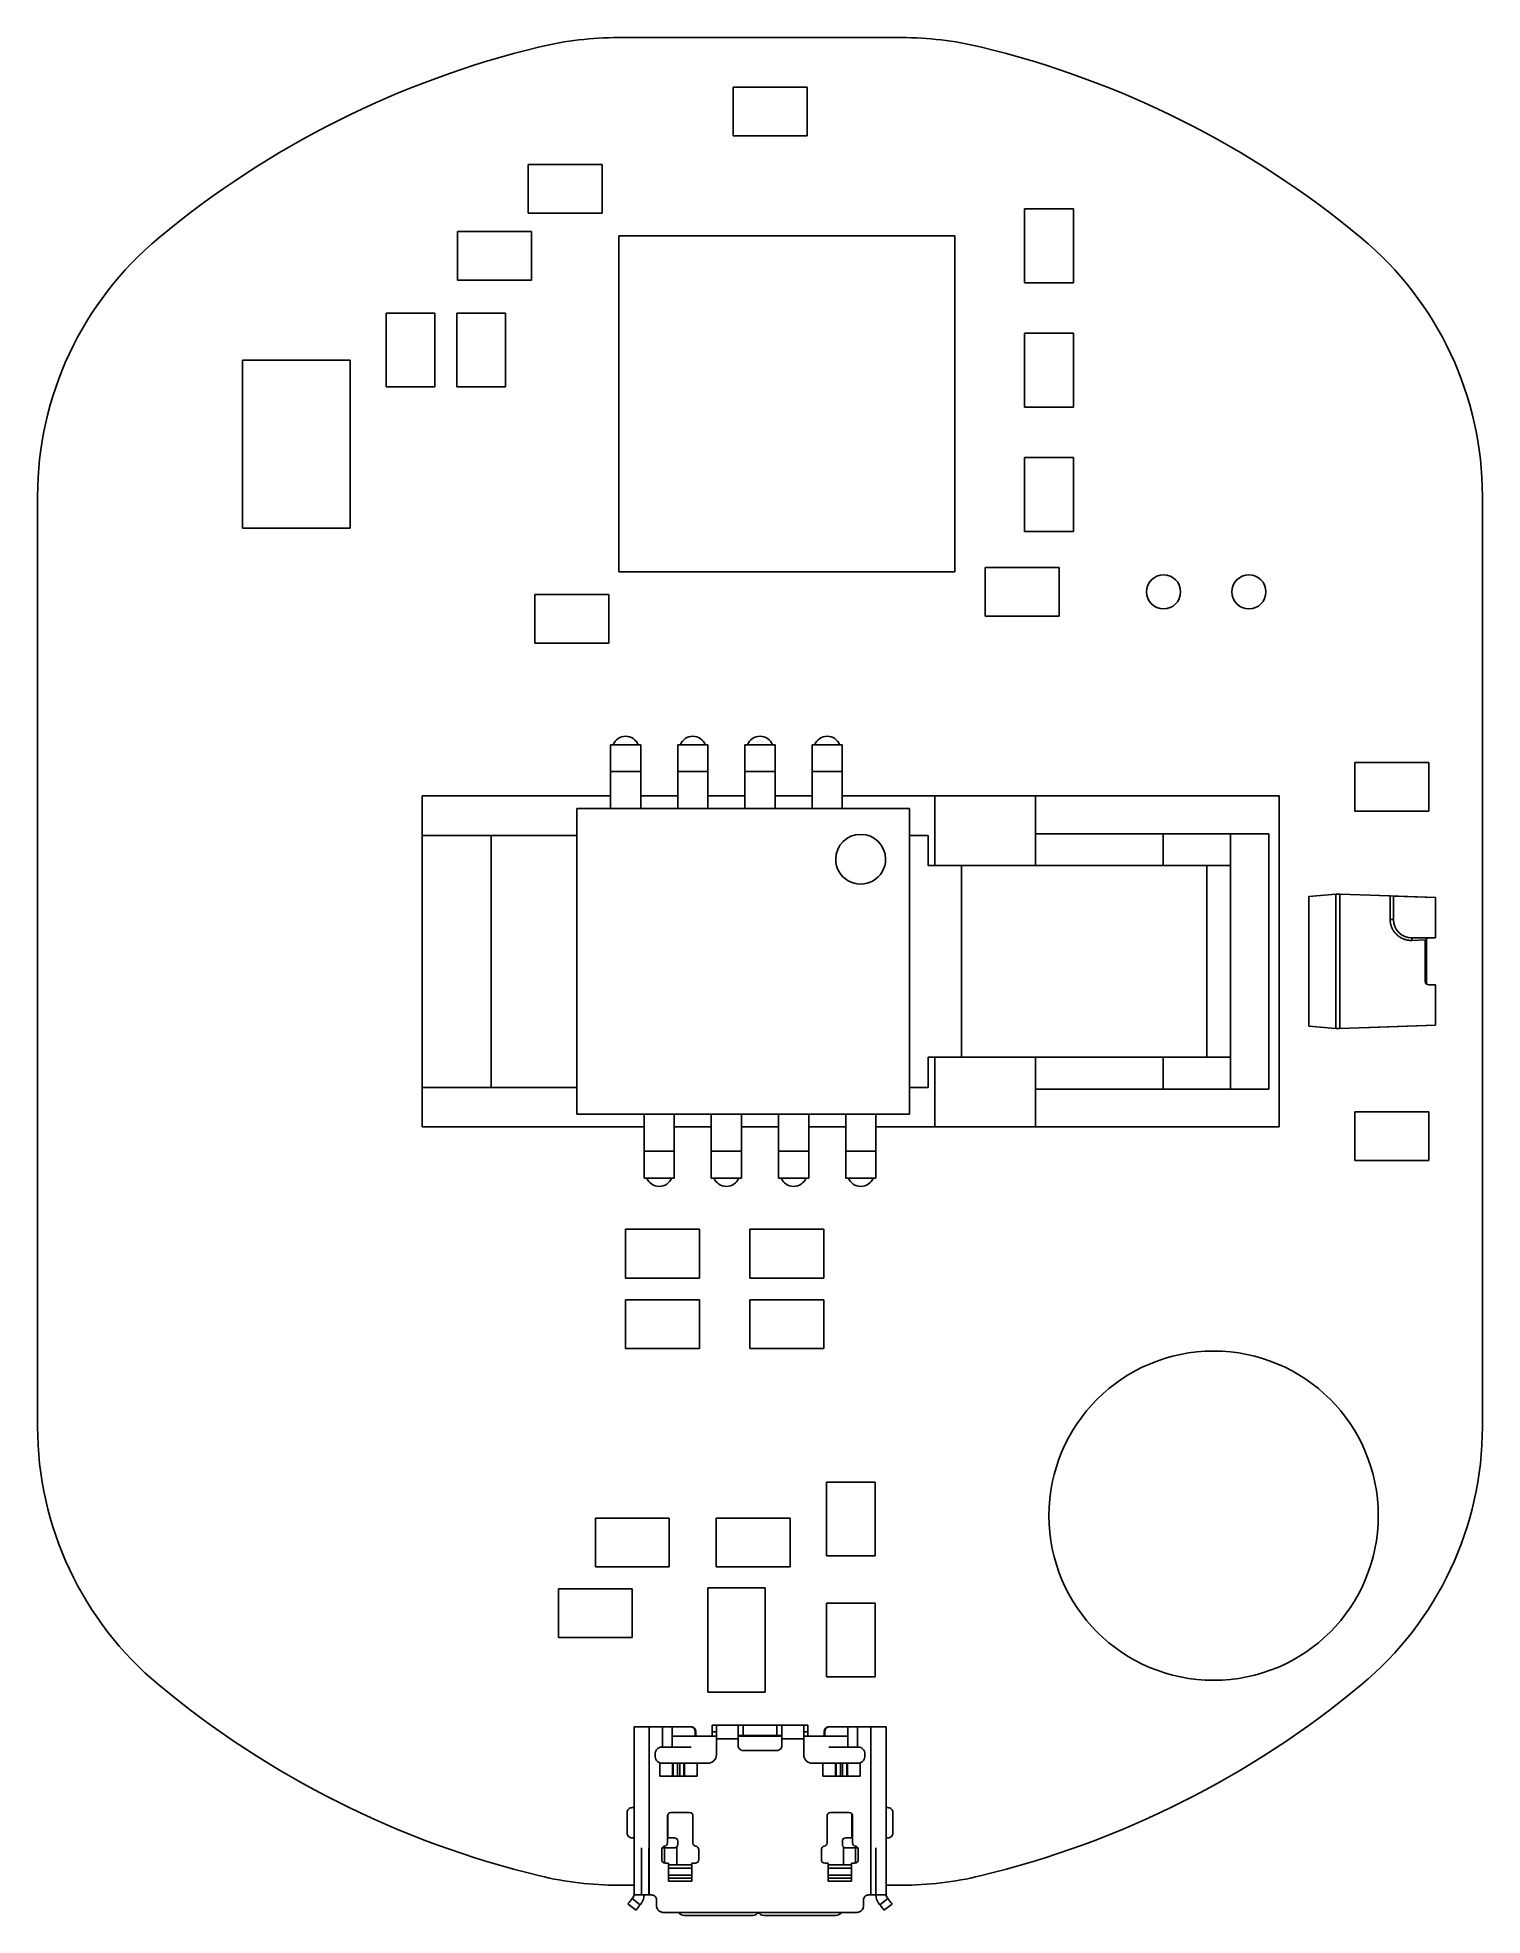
# Model space of a CAD drawing. Extents: x 0 to 43, y -0.9 to 55.
import ezdxf

# ---------------------------------------------------------------- set-up
doc = ezdxf.new("R2010")
doc.units = 0
doc.layers.add('Shape2DView', color=7, linetype='CONTINUOUS')

msp = doc.modelspace()

# ---------------------------------------------------------------- linework, layer by layer
at = {"layer": 'Shape2DView'}
for p, q in [((25.713, 55), (17.287, 55)), ((20.7, 53.525), (20.7, 52.075)), ((22.9, 53.525), (20.7, 53.525)), ((22.9, 52.075), (22.9, 53.525)), ((20.7, 52.075), (22.9, 52.075)), ((14.6, 51.225), (14.6, 49.775)), ((16.8, 51.225), (14.6, 51.225)), ((16.8, 49.775), (16.8, 51.225)), ((14.6, 49.775), (16.8, 49.775)), ((30.825, 49.9), (29.375, 49.9)), ((29.375, 49.9), (29.375, 47.7)), ((30.825, 47.7), (30.825, 49.9)), ((12.5, 49.225), (12.5, 47.775)), ((14.7, 49.225), (12.5, 49.225)), ((14.7, 47.775), (14.7, 49.225)), ((27.3, 49.1), (17.3, 49.1)), ((17.3, 49.1), (17.3, 39.1)), ((27.3, 39.1), (27.3, 49.1)), ((12.5, 47.775), (14.7, 47.775)), ((29.375, 47.7), (30.825, 47.7)), ((11.825, 46.8), (10.375, 46.8)), ((10.375, 46.8), (10.375, 44.6)), ((11.825, 44.6), (11.825, 46.8)), ((13.925, 46.8), (12.475, 46.8)), ((12.475, 46.8), (12.475, 44.6)), ((13.925, 44.6), (13.925, 46.8)), ((30.825, 46.2), (29.375, 46.2)), ((29.375, 46.2), (29.375, 44)), ((30.825, 44), (30.825, 46.2)), ((6.1, 45.4), (9.3, 45.4)), ((6.1, 40.4), (6.1, 45.4)), ((9.3, 45.4), (9.3, 40.4)), ((10.375, 44.6), (11.825, 44.6)), ((12.475, 44.6), (13.925, 44.6)), ((29.375, 44), (30.825, 44)), ((30.825, 42.5), (29.375, 42.5)), ((29.375, 42.5), (29.375, 40.3)), ((30.825, 40.3), (30.825, 42.5)), ((0, 41.347), (0, 13.653)), ((43, 13.653), (43, 41.347)), ((9.3, 40.4), (6.1, 40.4)), ((29.375, 40.3), (30.825, 40.3)), ((28.2, 39.225), (28.2, 37.775)), ((30.4, 39.225), (28.2, 39.225)), ((30.4, 37.775), (30.4, 39.225)), ((17.3, 39.1), (27.3, 39.1)), ((14.8, 38.425), (14.8, 36.975)), ((17, 38.425), (14.8, 38.425)), ((17, 36.975), (17, 38.425)), ((28.2, 37.775), (30.4, 37.775)), ((14.8, 36.975), (17, 36.975)), ((17.05, 33.95), (17.95, 33.95)), ((19.05, 33.95), (19.95, 33.95)), ((21.05, 33.95), (21.95, 33.95)), ((23.05, 33.95), (23.95, 33.95)), ((17.05, 33.15), (17.05, 32.05)), ((17.95, 33.15), (17.05, 33.15)), ((17.95, 33.15), (17.95, 32.05)), ((19.05, 33.15), (19.05, 32.05)), ((19.95, 33.15), (19.05, 33.15)), ((19.95, 33.15), (19.95, 32.05)), ((21.05, 33.15), (21.05, 32.05)), ((21.95, 33.15), (21.05, 33.15)), ((21.95, 33.15), (21.95, 32.05)), ((23.05, 33.15), (23.05, 32.05)), ((23.95, 33.15), (23.05, 33.15)), ((23.95, 33.15), (23.95, 32.05)), ((39.2, 33.425), (39.2, 31.975)), ((41.4, 33.425), (39.2, 33.425)), ((41.4, 31.975), (41.4, 33.425)), ((17.05, 32.425), (11.45, 32.425)), ((11.45, 32.425), (11.45, 22.575)), ((19.05, 32.425), (17.95, 32.425)), ((21.05, 32.425), (19.95, 32.425)), ((23.05, 32.425), (21.95, 32.425)), ((36.95, 32.425), (23.95, 32.425)), ((26.7, 32.425), (26.7, 30.35)), ((26.7, 32.425), (26.7, 30.35)), ((29.7, 30.35), (29.7, 32.425)), ((36.95, 22.575), (36.95, 32.425)), ((25.95, 32.05), (16.05, 32.05)), ((16.05, 32.05), (16.05, 22.95)), ((25.95, 22.95), (25.95, 32.05)), ((39.2, 31.975), (41.4, 31.975)), ((11.45, 31.25), (13.5, 31.25)), ((16.05, 31.25), (13.5, 31.25)), ((13.5, 31.25), (13.5, 23.75)), ((26.5, 31.25), (25.95, 31.25)), ((26.5, 30.35), (26.5, 31.25)), ((29.7, 31.3), (33.5, 31.3)), ((35.5, 31.3), (33.5, 31.3)), ((33.5, 31.3), (33.5, 30.35)), ((35.5, 30.35), (35.5, 31.3)), ((35.5, 31.3), (36.647, 31.3)), ((36.647, 31.3), (36.647, 23.7)), ((26.5, 30.35), (26.7, 30.35)), ((27.5, 30.35), (26.5, 30.35)), ((27.5, 24.65), (27.5, 30.35)), ((34.8, 30.35), (27.5, 30.35)), ((35.5, 30.35), (34.8, 30.35)), ((34.8, 24.65), (34.8, 30.35)), ((35.5, 24.65), (35.5, 30.35)), ((37.8351, 29.43), (38.6351, 29.5)), ((37.8351, 29.43), (38.6351, 29.5)), ((37.8351, 29.43), (38.6351, 29.5)), ((37.8351, 25.57), (37.8351, 29.43)), ((37.8351, 25.57), (37.8351, 29.43)), ((37.8351, 25.57), (37.8351, 29.43)), ((38.6351, 25.5), (38.6351, 29.5)), ((38.6351, 29.5), (38.7601, 29.5)), ((38.6351, 25.5), (38.6351, 29.5)), ((38.6351, 29.5), (38.7601, 29.5)), ((38.6351, 25.5), (38.6351, 29.5)), ((38.6351, 29.5), (38.7601, 29.5)), ((38.7601, 29.5), (40.2522, 29.4479)), ((38.7601, 25.5), (38.7601, 29.5)), ((38.7601, 29.5), (40.2522, 29.4479)), ((38.7601, 25.5), (38.7601, 29.5)), ((38.7601, 29.5), (40.2522, 29.4479)), ((38.7601, 25.5), (38.7601, 29.5)), ((39.3851, 29.4782), (41.3351, 29.4101)), ((39.3851, 29.4782), (41.3351, 29.4101)), ((39.3851, 29.4782), (41.3351, 29.4101)), ((40.2522, 29.4479), (40.3501, 29.4445)), ((40.2522, 28.75), (40.2522, 29.4479)), ((40.2522, 29.4479), (40.3501, 29.4445)), ((40.2522, 28.75), (40.2522, 29.4479)), ((40.2522, 29.4479), (40.3501, 29.4445)), ((40.2522, 28.75), (40.2522, 29.4479)), ((40.3501, 29.4445), (40.3501, 28.75)), ((40.3501, 29.4445), (41.6001, 29.4008)), ((40.3501, 29.4445), (40.3501, 28.75)), ((40.3501, 29.4445), (41.6001, 29.4008)), ((40.3501, 29.4445), (40.3501, 28.75)), ((40.3501, 29.4445), (41.6001, 29.4008)), ((41.6001, 29.4008), (41.6001, 28.2)), ((41.6001, 29.4008), (41.6001, 28.2)), ((41.6001, 29.4008), (41.6001, 28.2)), ((40.2522, 28.75), (40.3501, 28.75)), ((40.2522, 28.75), (40.3501, 28.75)), ((40.2522, 28.75), (40.3501, 28.75)), ((40.9001, 28.2), (41.4001, 28.2)), ((40.9001, 28.2), (41.4001, 28.2)), ((40.9001, 28.2), (41.4001, 28.2)), ((41.308, 28.139), (40.9001, 28.1247)), ((41.308, 28.139), (40.9001, 28.1247)), ((41.308, 28.139), (40.9001, 28.1247)), ((41.3001, 26.9), (41.3001, 28.1)), ((41.3001, 26.9), (41.3001, 28.1)), ((41.3001, 26.9), (41.3001, 28.1)), ((41.3351, 26.824), (41.3351, 28.176)), ((41.3351, 26.824), (41.3351, 28.176)), ((41.3351, 26.824), (41.3351, 28.176)), ((41.4001, 28.2), (41.6001, 28.2)), ((41.4001, 28.2), (41.6001, 28.2)), ((41.4001, 28.2), (41.6001, 28.2)), ((41.6001, 26.8), (41.4001, 26.8)), ((41.6001, 26.8), (41.4001, 26.8)), ((41.6001, 26.8), (41.4001, 26.8)), ((41.6001, 25.5992), (41.6001, 26.8)), ((41.6001, 25.5992), (41.6001, 26.8)), ((41.6001, 25.5992), (41.6001, 26.8)), ((37.8351, 25.57), (38.6351, 25.5)), ((37.8351, 25.57), (38.6351, 25.5)), ((37.8351, 25.57), (38.6351, 25.5)), ((38.6351, 25.5), (38.7601, 25.5)), ((38.6351, 25.5), (38.7601, 25.5)), ((38.6351, 25.5), (38.7601, 25.5)), ((38.7601, 25.5), (41.6001, 25.5992)), ((38.7601, 25.5), (41.6001, 25.5992)), ((38.7601, 25.5), (41.6001, 25.5992)), ((41.3351, 25.5899), (39.3851, 25.5218)), ((41.3351, 25.5899), (39.3851, 25.5218)), ((41.3351, 25.5899), (39.3851, 25.5218)), ((26.5, 24.65), (26.7, 24.65)), ((26.5, 23.75), (26.5, 24.65)), ((27.5, 24.65), (26.5, 24.65)), ((26.7, 24.65), (26.7, 22.575)), ((26.7, 24.65), (26.7, 22.575)), ((34.8, 24.65), (27.5, 24.65)), ((29.7, 22.575), (29.7, 24.65)), ((33.5, 24.65), (33.5, 23.7)), ((35.5, 24.65), (34.8, 24.65)), ((35.5, 23.7), (35.5, 24.65)), ((13.5, 23.75), (11.45, 23.75)), ((13.5, 23.75), (16.05, 23.75)), ((25.95, 23.75), (26.5, 23.75)), ((33.5, 23.7), (29.7, 23.7)), ((33.5, 23.7), (35.5, 23.7)), ((36.647, 23.7), (35.5, 23.7)), ((16.05, 22.95), (25.95, 22.95)), ((18.05, 21.85), (18.05, 22.95)), ((18.95, 21.85), (18.95, 22.95)), ((20.05, 21.85), (20.05, 22.95)), ((20.95, 21.85), (20.95, 22.95)), ((22.05, 21.85), (22.05, 22.95)), ((22.95, 21.85), (22.95, 22.95)), ((24.05, 21.85), (24.05, 22.95)), ((24.95, 21.85), (24.95, 22.95)), ((39.2, 23.025), (39.2, 21.575)), ((41.4, 23.025), (39.2, 23.025)), ((41.4, 21.575), (41.4, 23.025)), ((11.45, 22.575), (18.05, 22.575)), ((18.95, 22.575), (20.05, 22.575)), ((20.95, 22.575), (22.05, 22.575)), ((22.95, 22.575), (24.05, 22.575)), ((24.95, 22.575), (36.95, 22.575)), ((18.05, 21.85), (18.95, 21.85)), ((20.05, 21.85), (20.95, 21.85)), ((22.05, 21.85), (22.95, 21.85)), ((24.05, 21.85), (24.95, 21.85)), ((39.2, 21.575), (41.4, 21.575)), ((18.95, 21.05), (18.05, 21.05)), ((20.95, 21.05), (20.05, 21.05)), ((22.95, 21.05), (22.05, 21.05)), ((24.95, 21.05), (24.05, 21.05)), ((17.5, 19.525), (17.5, 18.075)), ((19.7, 19.525), (17.5, 19.525)), ((19.7, 18.075), (19.7, 19.525)), ((21.2, 19.525), (21.2, 18.075)), ((23.4, 19.525), (21.2, 19.525)), ((23.4, 18.075), (23.4, 19.525)), ((17.5, 18.075), (19.7, 18.075)), ((21.2, 18.075), (23.4, 18.075)), ((17.5, 17.425), (17.5, 15.975)), ((19.7, 17.425), (17.5, 17.425)), ((19.7, 15.975), (19.7, 17.425)), ((21.2, 17.425), (21.2, 15.975)), ((23.4, 17.425), (21.2, 17.425)), ((23.4, 15.975), (23.4, 17.425)), ((17.5, 15.975), (19.7, 15.975)), ((21.2, 15.975), (23.4, 15.975)), ((24.925, 12), (23.475, 12)), ((23.475, 12), (23.475, 9.80001)), ((24.925, 9.80001), (24.925, 12)), ((16.6, 10.925), (16.6, 9.47501)), ((18.8, 10.925), (16.6, 10.925)), ((18.8, 9.47501), (18.8, 10.925)), ((20.2, 10.925), (20.2, 9.47501)), ((22.4, 10.925), (20.2, 10.925)), ((22.4, 9.47501), (22.4, 10.925)), ((23.475, 9.80001), (24.925, 9.80001)), ((16.6, 9.47501), (18.8, 9.47501)), ((20.2, 9.47501), (22.4, 9.47501)), ((15.5, 8.825), (15.5, 7.375)), ((17.7, 8.825), (15.5, 8.825)), ((17.7, 7.375), (17.7, 8.825)), ((19.95, 5.75), (19.95, 8.85)), ((19.95, 8.85), (21.65, 8.85)), ((21.65, 8.85), (21.65, 5.75)), ((24.925, 8.4), (23.475, 8.4)), ((23.475, 8.4), (23.475, 6.2)), ((24.925, 6.2), (24.925, 8.4)), ((15.5, 7.375), (17.7, 7.375)), ((23.475, 6.2), (24.925, 6.2)), ((21.65, 5.75), (19.95, 5.75)), ((17.7507, 4.71047), (17.7507, 3.81047)), ((17.7507, 4.71047), (17.7507, 3.81047)), ((17.7507, -0.289534), (17.7507, 4.71047)), ((17.7507, -0.289534), (17.7507, 4.71047)), ((18.2007, 4.71047), (18.5961, 4.71047)), ((18.2007, 4.71047), (18.2007, -0.289534)), ((18.2007, 4.71047), (18.5961, 4.71047)), ((18.2007, 4.71047), (18.2529, 4.71047)), ((18.2007, 4.71047), (18.2007, 4.71047)), ((18.2007, 4.71047), (18.2529, 4.71047)), ((18.2007, 4.71047), (18.2007, -0.289534)), ((18.2466, 4.71047), (18.5961, 4.71047)), ((18.2466, 4.71047), (18.5961, 4.71047)), ((18.2612, 4.71047), (18.5961, 4.71047)), ((18.2612, 4.71047), (18.5961, 4.71047)), ((18.5961, 4.11047), (18.5961, 4.71047)), ((18.5961, 4.11047), (18.5961, 4.71047)), ((19.36, 4.71046), (18.789, 4.71047)), ((19.36, 4.71046), (18.789, 4.71047)), ((18.8854, 4.71047), (19.4564, 4.71046)), ((18.8854, 4.71047), (18.8854, 4.11047)), ((18.8854, 4.71047), (19.4564, 4.71046)), ((18.8854, 4.71047), (18.8854, 4.11047)), ((18.9515, 4.71047), (19.2961, 4.71047)), ((18.9515, 4.71047), (19.2961, 4.71047)), ((19.3507, 4.71047), (19.2404, 4.71047)), ((19.3507, 4.71047), (19.2404, 4.71047)), ((19.2424, 4.71047), (19.3507, 4.71047)), ((19.2424, 4.71047), (19.3507, 4.71047)), ((19.3507, 4.71047), (19.378, 4.71046)), ((19.3507, 4.71047), (19.378, 4.71046)), ((19.3507, 4.71047), (19.3507, 4.71047)), ((19.3507, 4.71047), (19.3507, 4.71047)), ((19.4783, 4.71046), (19.3532, 4.71047)), ((19.4783, 4.71046), (19.3532, 4.71047)), ((19.4564, 4.71046), (19.36, 4.71046)), ((19.4564, 4.71046), (19.36, 4.71046)), ((19.378, 4.71046), (19.4783, 4.71046)), ((19.378, 4.71046), (19.4783, 4.71046)), ((19.5713, 4.44047), (19.5713, 4.56047)), ((19.5898, 4.56047), (19.5713, 4.56047)), ((19.5898, 4.56047), (19.5713, 4.56047)), ((19.5713, 4.44047), (19.5713, 4.56047)), ((19.5713, 4.56047), (19.5713, 4.56047)), ((19.5898, 4.56047), (19.5898, 4.44047)), ((19.5898, 4.56047), (19.5898, 4.44047)), ((20.0807, 4.56204), (20.0807, 4.76047)), ((20.0807, 4.76047), (20.3207, 4.76047)), ((20.0807, 4.76047), (20.3207, 4.76047)), ((20.0807, 4.56204), (20.0807, 4.76047)), ((20.2007, 4.56204), (20.0807, 4.56204)), ((20.0807, 4.44047), (20.0807, 4.56204)), ((20.0807, 4.44047), (20.0807, 4.56204)), ((20.2007, 4.56204), (20.0807, 4.56204)), ((20.2007, 4.76047), (20.8507, 4.76047)), ((20.2007, 4.76047), (20.2007, 4.76047)), ((20.2007, 4.76047), (22.8007, 4.76047)), ((20.2007, 4.76047), (20.8507, 4.76047)), ((20.2007, 4.76047), (20.2007, 4.76047)), ((20.2007, 4.76047), (22.8007, 4.76047)), ((20.7307, 4.76047), (20.9707, 4.76047)), ((20.7307, 4.76047), (20.9707, 4.76047)), ((20.8507, 4.76047), (20.8507, 4.46047)), ((20.8507, 4.76047), (20.8507, 4.76047)), ((20.8507, 4.76047), (20.8507, 4.46047)), ((20.8507, 4.76047), (20.8507, 4.76047)), ((21.0007, 4.46047), (21.0007, 4.76047)), ((21.0007, 4.76047), (22.0007, 4.76047)), ((21.0007, 4.46047), (21.0007, 4.76047)), ((21.0007, 4.76047), (22.0007, 4.76047)), ((21.3807, 4.76047), (21.6207, 4.76047)), ((21.3807, 4.76047), (21.6207, 4.76047)), ((22.0007, 4.76047), (22.0007, 4.46047)), ((22.0007, 4.76047), (22.0007, 4.46047)), ((22.0307, 4.76047), (22.2707, 4.76047)), ((22.0307, 4.76047), (22.2707, 4.76047)), ((22.1507, 4.46047), (22.1507, 4.76047)), ((22.1507, 4.76047), (22.1507, 4.76047)), ((22.1507, 4.46047), (22.1507, 4.76047)), ((22.1507, 4.76047), (22.8007, 4.76047)), ((22.1507, 4.76047), (22.1507, 4.76047)), ((22.1507, 4.76047), (22.8007, 4.76047)), ((22.6807, 4.76047), (22.9207, 4.76047)), ((22.6807, 4.76047), (22.9207, 4.76047)), ((22.8007, 4.76047), (22.8007, 4.76047)), ((22.8007, 4.76047), (22.8007, 4.76047)), ((22.9207, 4.56204), (22.8007, 4.56204)), ((22.9207, 4.56204), (22.8007, 4.56204)), ((22.9207, 4.56204), (22.9207, 4.76047)), ((22.9207, 4.56204), (22.9207, 4.76047)), ((22.9207, 4.44047), (22.9207, 4.56204)), ((22.9207, 4.44047), (22.9207, 4.56204)), ((23.4301, 4.56047), (23.4116, 4.56047)), ((23.4116, 4.56047), (23.4116, 4.44047)), ((23.4301, 4.56047), (23.4116, 4.56047)), ((23.4116, 4.56047), (23.4116, 4.44047)), ((23.4301, 4.44047), (23.4301, 4.56047)), ((23.4301, 4.44047), (23.4301, 4.56047)), ((23.5231, 4.71047), (23.6234, 4.71047)), ((23.6483, 4.71047), (23.5231, 4.71047)), ((23.5231, 4.71047), (23.6234, 4.71047)), ((23.6483, 4.71047), (23.5231, 4.71047)), ((23.545, 4.71047), (24.116, 4.71047)), ((23.6415, 4.71047), (23.545, 4.71047)), ((23.6415, 4.71047), (23.545, 4.71047)), ((23.545, 4.71047), (24.116, 4.71047)), ((23.6234, 4.71047), (23.6507, 4.71047)), ((23.6234, 4.71047), (23.6507, 4.71047)), ((24.2124, 4.71047), (23.6415, 4.71047)), ((24.2124, 4.71047), (23.6415, 4.71047)), ((23.6507, 4.71047), (23.759, 4.71047)), ((23.761, 4.71047), (23.6507, 4.71047)), ((23.761, 4.71047), (23.6507, 4.71047)), ((23.6507, 4.71047), (23.6507, 4.71047)), ((23.6507, 4.71047), (23.6507, 4.71047)), ((23.6507, 4.71047), (23.759, 4.71047)), ((23.7061, 4.71047), (24.0499, 4.71047)), ((23.7061, 4.71047), (24.05, 4.71047)), ((24.116, 4.11047), (24.116, 4.71047)), ((24.116, 4.11047), (24.116, 4.71047)), ((24.4053, 4.71047), (24.8007, 4.71047)), ((24.4053, 4.71047), (24.7394, 4.71047)), ((24.4053, 4.71047), (24.4053, 4.11047)), ((24.4053, 4.71047), (24.8007, 4.71047)), ((24.4053, 4.71047), (24.4053, 4.11047)), ((24.4053, 4.71047), (24.7394, 4.71047)), ((24.4053, 4.71047), (24.7547, 4.71047)), ((24.4054, 4.71047), (24.7547, 4.71047)), ((24.741, 4.71047), (24.7437, 4.71047)), ((24.741, 4.71047), (24.7437, 4.71047)), ((24.7484, 4.71047), (24.8007, 4.71047)), ((24.7484, 4.71047), (24.8007, 4.71047)), ((24.8007, 4.71047), (24.8007, 4.71047)), ((24.8007, -0.289533), (24.8007, 4.71047)), ((24.8007, -0.289533), (24.8007, 4.71047)), ((25.2507, 4.71047), (25.2507, -0.289533)), ((25.2507, 3.81047), (25.2507, 4.71047)), ((25.2507, 4.71047), (25.2507, -0.289533)), ((25.2507, 3.81047), (25.2507, 4.71047)), ((18.5807, 4.11046), (18.5961, 4.11047)), ((18.5807, 4.11046), (18.5961, 4.11047)), ((18.8854, 4.44047), (20.2007, 4.44047)), ((18.8854, 4.44047), (20.2007, 4.44047)), ((18.8854, 4.11047), (19.4564, 4.11047)), ((18.8854, 4.11047), (19.4564, 4.11047)), ((19.8007, 4.44047), (19.5898, 4.44047)), ((19.8007, 4.44047), (19.5898, 4.44047)), ((20.2007, 4.44047), (19.8007, 4.44047)), ((20.2007, 4.44047), (19.8007, 4.44047)), ((20.8507, 4.36047), (20.2007, 4.36047)), ((20.2007, 3.88047), (20.2007, 4.36047)), ((20.8507, 4.36047), (20.2007, 4.36047)), ((20.2007, 3.88047), (20.2007, 4.36047)), ((20.8507, 4.46046), (20.8507, 4.46047)), ((20.8507, 4.46046), (20.8507, 4.46047)), ((20.8507, 4.46047), (20.8507, 4.46047)), ((20.8507, 4.46047), (20.8507, 4.46047)), ((22.1507, 4.44047), (20.8507, 4.44047)), ((20.8507, 4.44047), (22.1507, 4.44047)), ((20.8507, 4.44047), (22.1507, 4.44047)), ((22.1507, 4.44047), (20.8507, 4.44047)), ((20.8507, 4.16047), (20.8507, 4.36047)), ((20.8507, 4.16047), (20.8507, 4.36047)), ((20.9707, 4.44047), (20.9707, 4.46047)), ((20.9707, 4.44047), (20.9707, 4.46047)), ((21.0007, 4.46047), (22.0007, 4.46047)), ((21.0007, 4.46047), (22.0007, 4.46047)), ((21.0007, 4.01047), (22.0007, 4.01047)), ((21.0007, 4.01047), (22.0007, 4.01047)), ((21.3807, 4.44047), (21.3807, 4.46047)), ((21.3807, 4.44047), (21.3807, 4.46047)), ((21.6207, 4.44047), (21.6207, 4.46047)), ((21.6207, 4.44047), (21.6207, 4.46047)), ((22.0307, 4.44047), (22.0307, 4.46047)), ((22.0307, 4.44047), (22.0307, 4.46047)), ((22.1507, 4.46047), (22.1507, 4.46046)), ((22.1507, 4.46047), (22.1507, 4.46047)), ((22.1507, 4.46047), (22.1507, 4.46046)), ((22.1507, 4.46047), (22.1507, 4.46047)), ((22.1507, 4.16047), (22.1507, 4.36047)), ((22.8007, 4.36047), (22.1507, 4.36047)), ((22.1507, 4.16047), (22.1507, 4.36047)), ((22.8007, 4.36047), (22.1507, 4.36047)), ((23.2007, 4.44047), (22.8007, 4.44047)), ((22.8007, 4.44047), (24.116, 4.44047)), ((22.8007, 4.44047), (24.116, 4.44047)), ((23.2007, 4.44047), (22.8007, 4.44047)), ((22.8007, 4.36047), (22.8007, 3.88047)), ((22.8007, 4.36047), (22.8007, 3.88047)), ((23.4116, 4.44047), (23.2007, 4.44047)), ((23.4116, 4.44047), (23.2007, 4.44047)), ((23.545, 4.11047), (24.116, 4.11047)), ((23.545, 4.11047), (24.116, 4.11047)), ((24.4207, 4.11047), (24.4053, 4.11047)), ((24.4207, 4.11047), (24.4053, 4.11047)), ((17.7507, 3.81047), (17.7507, 3.81046)), ((17.7507, 3.81047), (17.7507, 3.81046)), ((18.3807, 3.83047), (18.3807, 3.91047)), ((18.3807, 3.83047), (18.3807, 3.91047)), ((18.5204, 3.25047), (18.5204, 3.63977)), ((18.5204, 3.25047), (18.5204, 3.63977)), ((18.5204, 3.25047), (18.5204, 3.63977)), ((18.5204, 3.25047), (18.5204, 3.63977)), ((18.8949, 3.63047), (18.9167, 3.63047)), ((18.8949, 3.63047), (18.8949, 3.25047)), ((18.8949, 3.63047), (18.9167, 3.63047)), ((18.8949, 3.63047), (18.8949, 3.25047)), ((18.9167, 3.63047), (18.9167, 3.25047)), ((18.9167, 3.63047), (18.9167, 3.25047)), ((19.0415, 3.63047), (19.1099, 3.63047)), ((19.0415, 3.25047), (19.0415, 3.63047)), ((19.0415, 3.63047), (19.1099, 3.63047)), ((19.0415, 3.25047), (19.0415, 3.63047)), ((19.1099, 3.63047), (19.1099, 3.25047)), ((19.1099, 3.63047), (19.1099, 3.25047)), ((19.2347, 3.63047), (19.2566, 3.63047)), ((19.2347, 3.25047), (19.2347, 3.63047)), ((19.2347, 3.63047), (19.2566, 3.63047)), ((19.2347, 3.25047), (19.2347, 3.63047)), ((19.2566, 3.25047), (19.2566, 3.63047)), ((19.2566, 3.25047), (19.2566, 3.63047)), ((19.9507, 3.63047), (19.631, 3.63047)), ((19.631, 3.63047), (19.9507, 3.63047)), ((19.631, 3.63047), (19.631, 3.25047)), ((19.9507, 3.63047), (19.631, 3.63047)), ((19.631, 3.63047), (19.9507, 3.63047)), ((19.631, 3.63047), (19.631, 3.25047)), ((23.0507, 3.63047), (23.3704, 3.63047)), ((23.0507, 3.63047), (23.3704, 3.63047)), ((23.3704, 3.25047), (23.3704, 3.63047)), ((23.3704, 3.25047), (23.3704, 3.63047)), ((23.7449, 3.63047), (23.7667, 3.63047)), ((23.7449, 3.63047), (23.7449, 3.25047)), ((23.7449, 3.63047), (23.7667, 3.63047)), ((23.7449, 3.63047), (23.7449, 3.25047)), ((23.7667, 3.63047), (23.7667, 3.25047)), ((23.7667, 3.63047), (23.7667, 3.25047)), ((23.8915, 3.63047), (23.9599, 3.63047)), ((23.8915, 3.25047), (23.8915, 3.63047)), ((23.8915, 3.63047), (23.9599, 3.63047)), ((23.8915, 3.25047), (23.8915, 3.63047)), ((23.9599, 3.63047), (23.9599, 3.25047)), ((23.9599, 3.63047), (23.9599, 3.25047)), ((24.0847, 3.63047), (24.1066, 3.63047)), ((24.0847, 3.25047), (24.0847, 3.63047)), ((24.0847, 3.25047), (24.0847, 3.63047)), ((24.0847, 3.63047), (24.1066, 3.63047)), ((24.1066, 3.25047), (24.1066, 3.63047)), ((24.1066, 3.25047), (24.1066, 3.63047)), ((24.481, 3.63977), (24.481, 3.25047)), ((24.481, 3.63977), (24.481, 3.25047)), ((24.481, 3.63977), (24.481, 3.25047)), ((24.481, 3.63977), (24.481, 3.25047)), ((24.6207, 3.83047), (24.6207, 3.91047)), ((24.6207, 3.83047), (24.6207, 3.91047)), ((25.2507, 3.81047), (25.2507, 3.81047)), ((25.2507, 3.81047), (25.2507, 3.81047)), ((17.7507, 3.23642), (17.7507, 2.61047)), ((17.7507, 3.23642), (17.7507, 2.61047)), ((18.5204, 3.25047), (19.631, 3.25047)), ((18.5204, 3.25047), (19.631, 3.25047)), ((18.9167, 3.25047), (18.8949, 3.25047)), ((18.9167, 3.25047), (18.8949, 3.25047)), ((19.0415, 3.25047), (19.1099, 3.25047)), ((19.1099, 3.25047), (19.0415, 3.25047)), ((19.0415, 3.25047), (19.1099, 3.25047)), ((19.1099, 3.25047), (19.0415, 3.25047)), ((19.2566, 3.25047), (19.2347, 3.25047)), ((19.2566, 3.25047), (19.2347, 3.25047)), ((23.3704, 3.25047), (24.481, 3.25047)), ((23.3704, 3.25047), (24.481, 3.25047)), ((23.7667, 3.25047), (23.7449, 3.25047)), ((23.7667, 3.25047), (23.7449, 3.25047)), ((23.8915, 3.25047), (23.9599, 3.25047)), ((23.8915, 3.25047), (23.9599, 3.25047)), ((23.9599, 3.25047), (23.8915, 3.25047)), ((23.9599, 3.25047), (23.8915, 3.25047)), ((24.1066, 3.25047), (24.0847, 3.25047)), ((24.1066, 3.25047), (24.0847, 3.25047)), ((25.2507, 2.61047), (25.2507, 3.23642)), ((25.2507, 2.61047), (25.2507, 3.23642)), ((17.6935, 2.31046), (17.7507, 2.31046)), ((17.6935, 2.31046), (17.7507, 2.31046)), ((17.7507, 2.31046), (17.704, 2.31046)), ((17.7507, 2.31046), (17.704, 2.31046)), ((17.7507, 2.61047), (17.7507, 2.61046)), ((17.7507, 2.61047), (17.7507, 2.61046)), ((17.7507, 1.26047), (17.7507, 2.46047)), ((25.2507, 2.61047), (25.2507, 2.61047)), ((25.2507, 2.61047), (25.2507, 2.61047)), ((25.2507, 2.46047), (25.2507, 1.26047)), ((25.2958, 2.31047), (25.2507, 2.31047)), ((25.2507, 2.31047), (25.3063, 2.31047)), ((25.2958, 2.31047), (25.2507, 2.31047)), ((25.2507, 2.31047), (25.3063, 2.31047)), ((25.3063, 2.31047), (25.2958, 2.31047)), ((25.3063, 2.31047), (25.2958, 2.31047)), ((17.5436, 1.56047), (17.5436, 2.16047)), ((17.5436, 1.56047), (17.5436, 2.16047)), ((18.7457, 1.2582), (18.7457, 2.06047)), ((18.7457, 1.2582), (18.7457, 2.06047)), ((18.7468, 1.41047), (18.7468, 2.07505)), ((18.7468, 1.41047), (18.7468, 2.07505)), ((18.7546, 2.10176), (18.7546, 1.41047)), ((18.7546, 2.10176), (18.7546, 1.41047)), ((18.8457, 2.16046), (19.4057, 2.16046)), ((18.8457, 2.16046), (19.4057, 2.16046)), ((19.5057, 1.2582), (19.5057, 2.06047)), ((19.5057, 1.2582), (19.5057, 2.06047)), ((23.4957, 1.2582), (23.4957, 2.06047)), ((23.4957, 1.2582), (23.4957, 2.06047)), ((23.5957, 2.16046), (24.1557, 2.16047)), ((23.5957, 2.16046), (24.1557, 2.16047)), ((24.2372, 1.41047), (24.2372, 2.11839)), ((24.2372, 1.41047), (24.2372, 2.11839)), ((24.2557, 2.06047), (24.2557, 1.2582)), ((24.2557, 1.2582), (24.2557, 2.06047)), ((24.2557, 2.06047), (24.2557, 1.2582)), ((24.2557, 1.2582), (24.2557, 2.06047)), ((25.4562, 1.56047), (25.4562, 2.16047)), ((25.4562, 2.16047), (25.4562, 2.16047)), ((25.4562, 1.56047), (25.4562, 2.16047)), ((25.4562, 2.16047), (25.4562, 2.16047)), ((17.5436, 1.56047), (17.5436, 1.56047)), ((17.5436, 1.56047), (17.5436, 1.56047)), ((17.6935, 1.41047), (17.7507, 1.41047)), ((17.704, 1.41047), (17.6935, 1.41047)), ((17.6935, 1.41047), (17.7507, 1.41047)), ((17.704, 1.41047), (17.6935, 1.41047)), ((18.7457, 1.41047), (18.7468, 1.41047)), ((18.7457, 1.41047), (18.7468, 1.41047)), ((18.7546, 1.41047), (18.9507, 1.41046)), ((18.7546, 1.41047), (18.9507, 1.41046)), ((19.0207, 0.610466), (19.0207, 1.13905)), ((19.0207, 0.610466), (19.0207, 1.13905)), ((19.0507, 1.21047), (19.0507, 1.31047)), ((19.0507, 1.21047), (19.0507, 1.31047)), ((23.9507, 1.21047), (23.9507, 1.31047)), ((23.9507, 1.21047), (23.9507, 1.31047)), ((23.9807, 1.13905), (23.9807, 0.610467)), ((23.9807, 1.13905), (23.9807, 0.610467)), ((24.0507, 1.41047), (24.2372, 1.41047)), ((24.0507, 1.41047), (24.2372, 1.41047)), ((25.2958, 1.41047), (25.2507, 1.41047)), ((25.2507, 1.41047), (25.3063, 1.41047)), ((25.2958, 1.41047), (25.2507, 1.41047)), ((25.2507, 1.41047), (25.3063, 1.41047)), ((25.3063, 1.41047), (25.2958, 1.41047)), ((25.3063, 1.41047), (25.2958, 1.41047)), ((17.7507, 1.11047), (17.7507, -0.289534)), ((17.7507, 1.11047), (17.7507, 1.11047)), ((17.7507, 1.11047), (17.7507, 1.11047)), ((17.7507, 1.11047), (17.7507, -0.289534)), ((17.9686, -0.289534), (17.9686, 1.11047)), ((17.9686, -0.289534), (17.9686, 1.11047)), ((18.1869, -0.289534), (18.1869, 1.11047)), ((18.1869, -0.289534), (18.1869, 1.11047)), ((18.5757, 0.760466), (18.5757, 1.06047)), ((18.5757, 0.760466), (18.5757, 1.06047)), ((18.5891, 1.11047), (18.6569, 1.11047)), ((18.5891, 1.11047), (18.6569, 1.11047)), ((18.6569, 1.11047), (18.6569, 0.662256)), ((18.6569, 1.11047), (18.6569, 0.662256)), ((18.6757, 0.660468), (18.7757, 0.660466)), ((18.6757, 0.660468), (18.7757, 0.660466)), ((18.7757, 0.610466), (18.7757, 0.660466)), ((18.7757, 0.610466), (18.7757, 0.660466)), ((18.7757, 0.610466), (19.4757, 0.610466)), ((18.7757, 0.510251), (18.7757, 0.610466)), ((18.7757, 0.610466), (19.4757, 0.610466)), ((18.7757, 0.510251), (18.7757, 0.610466)), ((19.4757, 0.660466), (19.5757, 0.660468)), ((19.4757, 0.660466), (19.5757, 0.660468)), ((19.4757, 0.610466), (19.4757, 0.660466)), ((19.4757, 0.610466), (19.4757, 0.660466)), ((19.4757, 0.510252), (19.4757, 0.610466)), ((19.4757, 0.510252), (19.4757, 0.610466)), ((19.6757, 0.760466), (19.6757, 1.06047)), ((19.6757, 0.760466), (19.6757, 1.06047)), ((23.3257, 0.760467), (23.3257, 1.06047)), ((23.3257, 0.760467), (23.3257, 1.06047)), ((23.4257, 0.660469), (23.5257, 0.660467)), ((23.4257, 0.660469), (23.5257, 0.660467)), ((23.5257, 0.610467), (23.5257, 0.660467)), ((23.5257, 0.610467), (23.5257, 0.660467)), ((23.5257, 0.610467), (24.2257, 0.610467)), ((23.5257, 0.510252), (23.5257, 0.610467)), ((23.5257, 0.610467), (24.2257, 0.610467)), ((23.5257, 0.510252), (23.5257, 0.610467)), ((24.2257, 0.660467), (24.3257, 0.660469)), ((24.2257, 0.660467), (24.3257, 0.660469)), ((24.2257, 0.610467), (24.2257, 0.660467)), ((24.2257, 0.610467), (24.2257, 0.660467)), ((24.2257, 0.510252), (24.2257, 0.610467)), ((24.2257, 0.510252), (24.2257, 0.610467)), ((24.3445, 1.11047), (24.4123, 1.11047)), ((24.3445, 0.662257), (24.3445, 1.11047)), ((24.3445, 1.11047), (24.4123, 1.11047)), ((24.3445, 0.662257), (24.3445, 1.11047)), ((24.4257, 0.760467), (24.4257, 1.06047)), ((24.4257, 0.760467), (24.4257, 1.06047)), ((24.9507, -0.289533), (24.9507, 1.11047)), ((24.9507, -0.289533), (24.9507, 1.11047)), ((25.2507, -0.289533), (25.2507, 1.11047)), ((25.2507, 1.11047), (25.2507, 1.11047)), ((25.2507, 1.11047), (25.2507, 1.11047)), ((25.2507, -0.289533), (25.2507, 1.11047)), ((17.287, 0), (17.7507, 0)), ((18.7757, 0.510251), (19.4757, 0.510252)), ((18.7757, 0.510251), (19.4757, 0.510252)), ((18.7757, 0.297461), (18.7757, 0.510251)), ((18.7757, 0.297461), (18.7757, 0.510251)), ((18.7757, 0.205082), (18.7757, 0.297461)), ((18.7757, 0.297461), (19.4757, 0.297461)), ((18.7757, 0.297461), (19.4757, 0.297461)), ((18.7757, 0.205082), (18.7757, 0.297461)), ((19.4757, 0.205082), (18.7757, 0.205082)), ((19.4757, 0.205082), (18.7757, 0.205082)), ((18.7757, 0.118482), (19.4757, 0.118483)), ((18.7757, 0.118482), (19.4757, 0.118483)), ((19.4757, 0.510252), (19.4757, 0.297461)), ((19.4757, 0.510252), (19.4757, 0.297461)), ((19.4757, 0.205082), (19.4757, 0.297461)), ((19.4757, 0.205082), (19.4757, 0.297461)), ((23.5257, 0.297462), (23.5257, 0.510252)), ((23.5257, 0.510252), (24.2257, 0.510252)), ((23.5257, 0.510252), (24.2257, 0.510252)), ((23.5257, 0.297462), (23.5257, 0.510252)), ((23.5257, 0.205082), (23.5257, 0.297462)), ((23.5257, 0.297462), (24.2257, 0.297462)), ((23.5257, 0.297462), (24.2257, 0.297462)), ((23.5257, 0.205082), (23.5257, 0.297462)), ((24.2257, 0.205083), (23.5257, 0.205082)), ((24.2257, 0.205083), (23.5257, 0.205082)), ((23.5257, 0.118483), (24.2257, 0.118483)), ((23.5257, 0.118483), (24.2257, 0.118483)), ((24.2257, 0.510252), (24.2257, 0.297462)), ((24.2257, 0.510252), (24.2257, 0.297462)), ((24.2257, 0.205083), (24.2257, 0.297462)), ((24.2257, 0.205083), (24.2257, 0.297462)), ((25.2507, 0), (25.713, 0)), ((17.6926, -0.40008), (17.7306, -0.349714)), ((17.6926, -0.40008), (17.7306, -0.349714)), ((17.6926, -0.40008), (17.9322, -0.580624)), ((17.6926, -0.40008), (17.9322, -0.580624)), ((17.7507, -0.289534), (17.7507, -0.289534)), ((17.7507, -0.289534), (17.7507, -0.289534)), ((17.7507, -0.289534), (17.7507, -0.289534)), ((17.7507, -0.289534), (17.7507, -0.289534)), ((17.7507, -0.289534), (17.7507, -0.289534)), ((17.7507, -0.289534), (17.7507, -0.289534)), ((17.932, -0.289534), (18.0507, -0.289534)), ((17.932, -0.289534), (18.0507, -0.289534)), ((17.9322, -0.580624), (17.9702, -0.530258)), ((17.9702, -0.530258), (17.9322, -0.580624)), ((17.9322, -0.580624), (17.9702, -0.530258)), ((17.9702, -0.530258), (17.9322, -0.580624)), ((18.0507, -0.289534), (18.0507, -0.289534)), ((18.0507, -0.289534), (18.0507, -0.289534)), ((18.2007, -0.289534), (18.2707, -0.289535)), ((18.2007, -0.289534), (18.2707, -0.289535)), ((18.4207, -0.609534), (18.4207, -0.439534)), ((18.4207, -0.609534), (18.4207, -0.439534)), ((18.4207, -0.509534), (18.4207, -0.609534)), ((18.4207, -0.509534), (18.4207, -0.609534)), ((24.5807, -0.609533), (24.5807, -0.439533)), ((24.5807, -0.609533), (24.5807, -0.439533)), ((24.5807, -0.509533), (24.5807, -0.609533)), ((24.5807, -0.509533), (24.5807, -0.609533)), ((24.7307, -0.289534), (24.8007, -0.289533)), ((24.7307, -0.289534), (24.8007, -0.289533)), ((24.9507, -0.289533), (24.9507, -0.289533)), ((24.9507, -0.289533), (24.9507, -0.289533)), ((24.9507, -0.289533), (25.0694, -0.289533)), ((24.9507, -0.289533), (25.0694, -0.289533)), ((25.0692, -0.580623), (25.0313, -0.530257)), ((25.0692, -0.580623), (25.0313, -0.530257)), ((25.0692, -0.580623), (25.0313, -0.530257)), ((25.0692, -0.580623), (25.0313, -0.530257)), ((25.3088, -0.400078), (25.0692, -0.580623)), ((25.3088, -0.400078), (25.0692, -0.580623)), ((25.2507, -0.289533), (25.2507, -0.289533)), ((25.2507, -0.289533), (25.2507, -0.289533)), ((25.2507, -0.289533), (25.2507, -0.289533)), ((25.2507, -0.289533), (25.2507, -0.289533)), ((25.2507, -0.289533), (25.2507, -0.289533)), ((25.2507, -0.289533), (25.2507, -0.289533)), ((25.2708, -0.349713), (25.3088, -0.400078)), ((25.2708, -0.349713), (25.3088, -0.400078)), ((17.8118, -0.74035), (17.5723, -0.559806)), ((17.5723, -0.559806), (17.8118, -0.74035)), ((17.5723, -0.559806), (17.8118, -0.74035)), ((17.8118, -0.74035), (17.5723, -0.559806)), ((18.6207, -0.809532), (24.3807, -0.809531)), ((18.6207, -0.809532), (24.3807, -0.809531)), ((24.3807, -0.809531), (18.6207, -0.809532)), ((24.3807, -0.809531), (18.6207, -0.809532)), ((19.2507, -0.900077), (21.2907, -0.900077)), ((19.2507, -0.900077), (21.2907, -0.900077)), ((21.2907, -0.900074), (21.2907, -0.900077)), ((23.7507, -0.900076), (21.6107, -0.900076)), ((23.7507, -0.900076), (21.6107, -0.900076)), ((23.7507, -0.900074), (23.7507, -0.900076)), ((25.1896, -0.740349), (25.4292, -0.559804)), ((25.4292, -0.559804), (25.1896, -0.740349)), ((25.1896, -0.740349), (25.4292, -0.559804)), ((25.4292, -0.559804), (25.1896, -0.740349))]:
    msp.add_line(p, q, dxfattribs=at)
for centre, radius in [((33.51, 38.5), 0.508), ((36.05, 38.5), 0.508), ((35, 11), 4.9)]:
    msp.add_circle(centre, radius, dxfattribs=at)
for centre, radius, start, end in [((17.2908, 44.9727), 10.0273, 90.0215, 103.523), ((25.7092, 44.9727), 10.0273, 76.4769, 89.9785), ((21.5038, 27.4927), 28.0079, 103.541, 129.706), ((21.4962, 27.4927), 28.0079, 50.2938, 76.4589), ((9.99984, 41.3472), 9.99984, 129.709, -179.999), ((33.0001, 41.3472), 9.99986, -0.0009699, 50.2905), ((17.5, 33.8), 0.399999, 22.0275, 157.973), ((19.5, 33.8), 0.399999, 22.0275, 157.972), ((21.5, 33.8), 0.399999, 22.0275, 157.972), ((23.5, 33.8), 0.399999, 22.0275, 157.972), ((18.5, 21.2), 0.399999, -157.979, -22.0212), ((20.5, 21.2), 0.399999, -157.979, -22.0212), ((22.5, 21.2), 0.399999, -157.979, -22.0212), ((24.5, 21.2), 0.399999, -157.979, -22.0211), ((9.99984, 13.6528), 9.99984, 179.999, -129.709), ((33.0001, 13.6528), 9.99985, -50.2905, 0.0009749), ((21.5038, 27.5072), 28.0078, -129.706, -103.541), ((21.4962, 27.5072), 28.0078, -76.4589, -50.2938), ((17.2908, 10.0274), 10.0274, -103.523, -90.0215), ((25.7092, 10.0274), 10.0274, -89.9785, -76.4769)]:
    msp.add_arc(centre, radius, start, end, dxfattribs=at)
for centre, major_axis, ratio, start_param, end_param in [((17.05, 33.15), (0, 0.8), 0.000000044, 4.71239, 0), ((17.05, 33.15), (0, -0.5), 0.000000044, -4.71239, -3.14159), ((17.95, 33.15), (0, -0.8), 0.000000044, -4.71239, -3.14159), ((19.05, 33.15), (0, 0.8), 0.000000044, 4.71239, 0), ((19.05, 33.15), (0, -0.5), 0.000000044, -4.71239, -3.14159), ((19.95, 33.15), (0, -0.8), 0.000000044, -4.71239, -3.14159), ((21.05, 33.15), (0, 0.8), 0.000000044, 4.71239, 0), ((21.05, 33.15), (0, -0.5), 0.000000044, -4.71239, -3.14159), ((21.95, 33.15), (0, -0.8), 0.000000044, -4.71239, -3.14159), ((23.05, 33.15), (0, 0.8), 0.000000044, 4.71239, 0), ((23.05, 33.15), (0, -0.5), 0.000000044, -4.71239, -3.14159), ((23.95, 33.15), (0, -0.8), 0.000000044, -4.71239, -3.14159), ((24.4955, 30.54), (0, -0.741404), 1, 1.5708, 4.71239), ((24.4955, 30.54), (0, -0.741404), 1, 4.71239, 1.5708), ((24.4955, 30.54), (0, -0.741404), 1, 4.71239, 1.5708), ((40.9001, 28.75), (0, 0.55), 1, 1.5708, 3.14159), ((40.9001, 28.75), (0, 0.55), 1, 1.5708, 3.14159), ((40.9001, 28.75), (0, 0.55), 1, 1.5708, 3.14159), ((18.05, 21.85), (0, 0.8), 0.000000044, 3.14159, 4.71239), ((18.05, 21.85), (0, -0.5), 0.000000044, 0, -4.71239), ((18.95, 21.85), (0, -0.8), 0.000000044, 0, -4.71239), ((20.05, 21.85), (0, 0.8), 0.000000044, 3.14159, 4.71239), ((20.05, 21.85), (0, -0.5), 0.000000044, 0, -4.71239), ((20.95, 21.85), (0, -0.8), 0.000000044, 0, -4.71239), ((22.05, 21.85), (0, 0.8), 0.000000044, 3.14159, 4.71239), ((22.05, 21.85), (0, -0.5), 0.000000044, 0, -4.71239), ((22.95, 21.85), (0, -0.8), 0.000000044, 0, -4.71239), ((24.05, 21.85), (0, 0.8), 0.000000044, 3.14159, 4.71239), ((24.05, 21.85), (0, -0.5), 0.000000044, 0, -4.71239), ((24.95, 21.85), (0, -0.8), 0.000000044, 0, -4.71239), ((18.2007, 4.71047), (0.449996, 0), 0.000000044, 1.57079, 3.1416), ((18.2007, 4.71047), (0.449996, 0), 0.000000044, 1.57079, 3.1416), ((18.2007, 4.71047), (0.449996, 0), 0.000000044, 3.14159, 4.71239), ((18.2007, 4.71047), (0.449996, 0), 0.000000044, 3.14159, 4.71239), ((18.2007, 4.71047), (-0.29999, -0.000006), 0.000018748, 0.000001512, 1.0853), ((18.2007, 4.71047), (-0.29999, -0.000006), 0.000018748, 0.000001512, 1.0853), ((18.3607, 4.71047), (0.299996, 0), 0.000000044, 3.14158, 4.7124), ((18.3607, 4.71047), (0.299996, 0), 0.000000044, 3.14158, 4.7124), ((18.3107, 4.71047), (0.249995, 0), 0.000000044, 1.57078, 3.14161), ((18.3107, 4.71047), (0.249995, 0), 0.000000044, 1.57078, 3.14161), ((18.5961, 4.71052), (-0.299918, 0.000015), 0.000133603, -4.71265, -4.01396), ((18.5961, 4.71052), (-0.299918, 0.000015), 0.000133603, -4.71265, -4.01396), ((18.5961, 4.71047), (0.449984, 0), 0.000000044, 4.71238, 5.41053), ((18.5961, 4.71047), (0.449984, 0), 0.000000044, 4.71238, 5.41053), ((18.7507, 4.71053), (-0.299917, 0.000015), 0.000134048, 1.57053, 2.30404), ((18.7507, 4.71053), (-0.299917, 0.000015), 0.000134048, 1.57053, 2.30404), ((19.4564, 4.56047), (0, 0.149987), 0.766044, -1.57085, -6.28313), ((19.4564, 4.56047), (0, 0.149987), 0.766044, -1.57085, -6.28313), ((19.4783, 4.56047), (0, -0.149987), 0.743145, -4.71244, -3.14154), ((19.4783, 4.56047), (0, -0.149987), 0.743145, -4.71244, -3.14154), ((21.0007, 4.76047), (-0.149987, 0), 0.000000044, -1.57085, -6.28313), ((21.0007, 4.76047), (-0.149987, 0), 0.000000044, -1.57085, -6.28313), ((22.0007, 4.76047), (-0.149987, 0), 0.000000044, -3.14165, -1.57074), ((22.0007, 4.76047), (-0.149987, 0), 0.000000044, -3.14165, -1.57074), ((23.5231, 4.56048), (0, 0.149987), 0.743145, -0.000052842, -4.71234), ((23.5231, 4.56048), (0, 0.149987), 0.743145, -0.000052842, -4.71234), ((23.545, 4.56047), (0, -0.149987), 0.766045, -3.14165, -1.57074), ((23.545, 4.56047), (0, -0.149987), 0.766045, -3.14165, -1.57074), ((24.2507, 4.71053), (-0.299913, -0.000015), 0.000134045, 0.837495, 1.57113), ((24.2507, 4.71053), (-0.299913, -0.000015), 0.000134045, 0.837495, 1.57113), ((24.4053, 4.71047), (0.449984, 0), 0.000000044, 4.01425, 4.7124), ((24.4053, 4.71047), (0.449984, 0), 0.000000044, 4.01425, 4.7124), ((24.4053, 4.71053), (-0.299918, -0.000015), 0.000133603, -5.41081, -4.71213), ((24.4053, 4.71053), (-0.299918, -0.000015), 0.000133603, -5.41081, -4.71213), ((24.6407, 4.71047), (0.299996, 0), 0.000000044, 4.71238, 0.00000934), ((24.6407, 4.71047), (0.299996, 0), 0.000000044, 4.71238, 0.00000934), ((24.6907, 4.71047), (0.249995, 0), 0.000000044, 6.28317, 1.57081), ((24.6907, 4.71047), (0.249995, 0), 0.000000044, 6.28317, 1.57081), ((24.8007, 4.71047), (0.449996, 0), 0.000000044, 4.71238, 0.000004167), ((24.8007, 4.71047), (0.449996, 0), 0.000000044, 4.71238, 0.000004167), ((24.8007, 4.71047), (0.449996, 0), 0.000000044, 6.28318, 1.5708), ((24.8007, 4.71047), (0.449996, 0), 0.000000044, 6.28318, 1.5708), ((24.8007, 4.71047), (-0.29999, 0.000006), 0.000018727, -4.71233, -3.14159), ((24.8007, 4.71047), (-0.29999, 0.000006), 0.000018727, -4.71233, -3.14159), ((18.5807, 3.91047), (-0.199989, 0), 1, 4.71236, 0.00003233), ((18.5807, 3.91047), (-0.199989, 0), 1, 4.71236, 0.00003233), ((18.5961, 4.11047), (0.449984, 0), 0.000000044, 4.71238, 5.41053), ((18.5961, 4.11047), (0.449984, 0), 0.000000044, 4.71238, 5.41053), ((21.0007, 4.46047), (-0.149987, 0), 0.000000044, -1.57085, -6.28313), ((21.0007, 4.46047), (-0.149987, 0), 0.000000044, -1.57085, -6.28313), ((21.0007, 4.16046), (-0.149987, 0), 1, 6.28313, 1.57085), ((21.0007, 4.16046), (-0.149987, 0), 1, 6.28313, 1.57085), ((21.0007, 4.16046), (-0.149987, 0), 1, 6.28313, 1.57085), ((21.0007, 4.16046), (-0.149987, 0), 1, 6.28313, 1.57085), ((22.0007, 4.46047), (-0.149987, 0), 0.000000044, -3.14165, -1.57074), ((22.0007, 4.46047), (-0.149987, 0), 0.000000044, -3.14165, -1.57074), ((22.0007, 4.16046), (-0.149987, 0), 1, 1.57074, 3.14165), ((22.0007, 4.16046), (-0.149987, 0), 1, 1.57074, 3.14165), ((22.0007, 4.16046), (-0.149987, 0), 1, 1.57074, 3.14165), ((22.0007, 4.16046), (-0.149987, 0), 1, 1.57074, 3.14165), ((24.4053, 4.11047), (0.449984, 0), 0.000000044, 4.01425, 4.7124), ((24.4053, 4.11047), (0.449984, 0), 0.000000044, 4.01425, 4.7124), ((24.4207, 3.91047), (-0.199989, 0), 1, 3.14156, 4.71242), ((24.4207, 3.91047), (-0.199989, 0), 1, 3.14156, 4.71242), ((18.5807, 3.83046), (-0.199989, 0), 1, 6.28315, 1.26467), ((18.5807, 3.83046), (-0.199989, 0), 1, 6.28315, 1.26467), ((18.5807, 3.83046), (-0.199989, 0), 1, 6.28315, 1.26467), ((18.5807, 3.83046), (-0.199989, 0), 1, 6.28315, 1.26467), ((18.5204, 3.63047), (-0.149962, 0), 0.000000044, -4.29887, -3.72948), ((18.5204, 3.63047), (-0.149962, 0), 0.000000044, -4.29887, -3.72948), ((18.5204, 3.63047), (0.449994, 0), 0.000000044, 4.84674, 5.69519), ((18.5204, 3.63047), (0.449994, 0), 0.000000044, 4.84674, 5.69519), ((19.0415, 3.63047), (-0.149962, 0), 0.000000044, -1.57092, -0.587883), ((19.0415, 3.63047), (-0.149962, 0), 0.000000044, -1.57092, -0.587883), ((19.1099, 3.63047), (-0.149962, 0), 0.000000044, -2.55371, -1.57068), ((19.1099, 3.63047), (-0.149962, 0), 0.000000044, -2.55371, -1.57068), ((19.631, 3.63047), (0.449994, 0), 0.000000044, 3.72959, 4.7124), ((19.631, 3.63047), (0.449994, 0), 0.000000044, 3.72959, 4.7124), ((19.631, 3.63047), (-0.149962, 0), 0.000000044, -5.6953, -4.71227), ((19.631, 3.63047), (-0.149962, 0), 0.000000044, -5.6953, -4.71227), ((19.9507, 3.88046), (-0.249995, 0), 1, 1.57078, 3.14161), ((19.9507, 3.88046), (-0.249995, 0), 1, 1.57078, 3.14161), ((19.9507, 3.88046), (-0.249995, 0), 1, 1.57078, 3.14161), ((19.9507, 3.88046), (-0.249995, 0), 1, 1.57078, 3.14161), ((23.0507, 3.88046), (-0.249995, 0), 1, 6.28317, 1.57081), ((23.0507, 3.88046), (-0.249995, 0), 1, 6.28317, 1.57081), ((23.0507, 3.88046), (-0.249995, 0), 1, 6.28317, 1.57081), ((23.0507, 3.88046), (-0.249995, 0), 1, 6.28317, 1.57081), ((23.3704, 3.63047), (-0.149962, 0), 0.000000044, -4.71251, -3.72948), ((23.3704, 3.63047), (-0.149962, 0), 0.000000044, -4.71251, -3.72948), ((23.3704, 3.63047), (0.449994, 0), 0.000000044, 4.71238, 5.69519), ((23.3704, 3.63047), (0.449994, 0), 0.000000044, 4.71238, 5.69519), ((23.8915, 3.63047), (-0.149962, 0), 0.000000044, -1.57092, -0.587883), ((23.8915, 3.63047), (-0.149962, 0), 0.000000044, -1.57092, -0.587883), ((23.9599, 3.63047), (-0.149962, 0), 0.000000044, -2.55371, -1.57068), ((23.9599, 3.63047), (-0.149962, 0), 0.000000044, -2.55371, -1.57068), ((24.481, 3.63047), (0.449994, 0), 0.000000044, 3.72959, 4.57804), ((24.481, 3.63047), (0.449994, 0), 0.000000044, 3.72959, 4.57804), ((24.481, 3.63047), (-0.149962, 0), 0.000000044, -5.6953, -5.1259), ((24.481, 3.63047), (-0.149962, 0), 0.000000044, -5.6953, -5.1259), ((24.4207, 3.83046), (-0.199989, 0), 1, 1.87692, 3.14162), ((24.4207, 3.83046), (-0.199989, 0), 1, 1.87692, 3.14162), ((24.4207, 3.83046), (-0.199989, 0), 1, 1.87692, 3.14162), ((24.4207, 3.83046), (-0.199989, 0), 1, 1.87692, 3.14162), ((18.5204, 3.25047), (-0.449994, 0), 0.000000044, -4.7124, -3.72959), ((18.5204, 3.25047), (-0.449994, 0), 0.000000044, -4.7124, -3.72959), ((19.0415, 3.25047), (0.149962, 0), 0.000000044, 1.57068, 2.55371), ((19.0415, 3.25047), (0.149962, 0), 0.000000044, 1.57068, 2.55371), ((19.1099, 3.25047), (0.149962, 0), 0.000000044, 0.587883, 1.57092), ((19.1099, 3.25047), (0.149962, 0), 0.000000044, 0.587883, 1.57092), ((19.631, 3.25047), (-0.449994, 0), 0.000000044, -5.69519, -4.71238), ((19.631, 3.25047), (-0.449994, 0), 0.000000044, -5.69519, -4.71238), ((23.3704, 3.25047), (-0.449994, 0), 0.000000044, -4.7124, -3.72959), ((23.3704, 3.25047), (-0.449994, 0), 0.000000044, -4.7124, -3.72959), ((23.8915, 3.25047), (0.149962, 0), 0.000000044, 1.57068, 2.55371), ((23.8915, 3.25047), (0.149962, 0), 0.000000044, 1.57068, 2.55371), ((23.9599, 3.25047), (0.149962, 0), 0.000000044, 0.587883, 1.57092), ((23.9599, 3.25047), (0.149962, 0), 0.000000044, 0.587883, 1.57092), ((24.481, 3.25047), (-0.449994, 0), 0.000000044, -5.69519, -4.71238), ((24.481, 3.25047), (-0.449994, 0), 0.000000044, -5.69519, -4.71238), ((17.6935, 2.16047), (0, -0.149987), 0.999391, -3.14165, -1.57074), ((17.6935, 2.16047), (0, -0.149987), 0.999391, -3.14165, -1.57074), ((25.3063, 2.16048), (0, 0.149987), 0.999391, -1.57085, -6.28313), ((25.3063, 2.16048), (0, 0.149987), 0.999391, -1.57085, -6.28313), ((18.8457, 2.06048), (-0.099984, 0), 1, 4.71229, 0.000098496), ((18.8457, 2.06048), (-0.099984, 0), 1, 4.71229, 0.000098496), ((19.4057, 2.06048), (-0.099984, 0), 1, 3.14149, 4.71249), ((19.4057, 2.06048), (-0.099984, 0), 1, 3.14149, 4.71249), ((23.5957, 2.06048), (-0.099984, 0), 1, 4.71229, 0.000098734), ((23.5957, 2.06048), (-0.099984, 0), 1, 4.71229, 0.000098734), ((24.1557, 2.06048), (-0.099984, 0), 1, 3.14149, 4.71249), ((24.1557, 2.06048), (-0.099984, 0), 1, 3.14149, 4.71249), ((17.6935, 1.56046), (0, -0.149987), 0.999391, -1.57085, -6.28313), ((17.6935, 1.56046), (0, -0.149987), 0.999391, -1.57085, -6.28313), ((18.6757, 1.06048), (-0.099976, 0), 1, 4.8628, 0.000154725), ((18.6757, 1.06048), (-0.099976, 0), 1, 4.8628, 0.000154725), ((18.6457, 1.25819), (0.099976, 0), 1, -1.42038, -6.28303), ((18.6457, 1.25819), (0.099976, 0), 1, -1.42038, -6.28303), ((18.7546, 1.41047), (-0.450003, 0), 0.000000044, -4.72983, -4.71239), ((18.7546, 1.41047), (-0.450003, 0), 0.000000044, -4.72983, -4.71239), ((18.9507, 1.31048), (-0.099984, 0), 1, 3.14149, 4.71249), ((18.9507, 1.31048), (-0.099984, 0), 1, 3.14149, 4.71249), ((18.9507, 1.21046), (-0.099984, 0), 1, 2.34619, 3.14169), ((18.9507, 1.21046), (-0.099984, 0), 1, 2.34619, 3.14169), ((18.9507, 1.21046), (-0.099984, 0), 1, 2.34619, 3.14169), ((18.9507, 1.21046), (-0.099984, 0), 1, 2.34619, 3.14169), ((19.6057, 1.25819), (0.099976, 0), 1, -3.14175, -1.72121), ((19.6057, 1.25819), (0.099976, 0), 1, -3.14175, -1.72121), ((19.5757, 1.06048), (-0.099976, 0), 1, 3.14144, 4.56198), ((19.5757, 1.06048), (-0.099976, 0), 1, 3.14144, 4.56198), ((23.4257, 1.06048), (-0.099976, 0), 1, 4.8628, 0.000154725), ((23.4257, 1.06048), (-0.099976, 0), 1, 4.8628, 0.000154725), ((23.3957, 1.25819), (0.099976, 0), 1, -1.42038, -6.28303), ((23.3957, 1.25819), (0.099976, 0), 1, -1.42038, -6.28303), ((24.0507, 1.31048), (-0.099984, 0), 1, 4.71229, 0.000098735), ((24.0507, 1.31048), (-0.099984, 0), 1, 4.71229, 0.000098735), ((24.0507, 1.21046), (-0.099984, 0), 1, 6.28309, 0.7954), ((24.0507, 1.21046), (-0.099984, 0), 1, 6.28309, 0.7954), ((24.0507, 1.21046), (-0.099984, 0), 1, 6.28309, 0.7954), ((24.0507, 1.21046), (-0.099984, 0), 1, 6.28309, 0.7954), ((24.2372, 1.41047), (0.950028, 0), 0.000000044, 4.71239, 4.73185), ((24.2372, 1.41047), (0.950028, 0), 0.000000044, 4.71239, 4.73185), ((24.3557, 1.25819), (0.099976, 0), 1, -3.14175, -1.72121), ((24.3557, 1.25819), (0.099976, 0), 1, -3.14175, -1.72121), ((24.3257, 1.06048), (-0.099976, 0), 1, 3.14144, 4.56198), ((24.3257, 1.06048), (-0.099976, 0), 1, 3.14144, 4.56198), ((25.3063, 1.56046), (0, 0.149987), 0.999391, -3.14164, -1.57074), ((25.3063, 1.56046), (0, 0.149987), 0.999391, -3.14164, -1.57074), ((18.6757, 0.760456), (-0.099984, 0), 1, 6.28309, 1.5709), ((18.6757, 0.760456), (-0.099984, 0), 1, 6.28309, 1.5709), ((18.6757, 0.760456), (-0.099984, 0), 1, 6.28309, 1.5709), ((18.6757, 0.760456), (-0.099984, 0), 1, 6.28309, 1.5709), ((19.0207, 1.11047), (0.799996, 0), 0.000000044, 1.65841, 2.14064), ((19.0207, 1.11047), (0.799996, 0), 0.000000044, 1.65841, 2.14064), ((19.0207, 1.11047), (-0.499983, 0), 0.000000044, -1.43034, -0.755937), ((19.0207, 1.11047), (-0.499983, 0), 0.000000044, -1.43034, -0.755937), ((19.5757, 0.760456), (-0.099984, 0), 1, 1.5707, 3.14169), ((19.5757, 0.760456), (-0.099984, 0), 1, 1.5707, 3.14169), ((19.5757, 0.760456), (-0.099984, 0), 1, 1.5707, 3.14169), ((19.5757, 0.760456), (-0.099984, 0), 1, 1.5707, 3.14169), ((23.4257, 0.760457), (-0.099984, 0), 1, 6.28309, 1.5709), ((23.4257, 0.760457), (-0.099984, 0), 1, 6.28309, 1.5709), ((23.4257, 0.760457), (-0.099984, 0), 1, 6.28309, 1.5709), ((23.4257, 0.760457), (-0.099984, 0), 1, 6.28309, 1.5709), ((23.9807, 1.11047), (-0.499983, 0), 0.000000044, -2.38566, -1.71125), ((23.9807, 1.11047), (-0.499983, 0), 0.000000044, -2.38566, -1.71125), ((23.9807, 1.11047), (0.799996, 0), 0.000000044, 1.00095, 1.48319), ((23.9807, 1.11047), (0.799996, 0), 0.000000044, 1.00095, 1.48319), ((24.3257, 0.760457), (-0.099984, 0), 1, 1.5707, 3.14169), ((24.3257, 0.760457), (-0.099984, 0), 1, 1.5707, 3.14169), ((24.3257, 0.760457), (-0.099984, 0), 1, 1.5707, 3.14169), ((24.3257, 0.760457), (-0.099984, 0), 1, 1.5707, 3.14169), ((17.6926, -0.400085), (0.120356, 0.159718), 0.000000026, 1.57076, 3.14162), ((17.6926, -0.400085), (0.120356, 0.159718), 0.000000026, 3.14156, 4.71242), ((17.6926, -0.400085), (0.120356, 0.159718), 0.000000026, 3.14156, 4.71242), ((17.6508, -0.289575), (-0.099869, 0), 1, 2.49541, 3.14201), ((17.6508, -0.289575), (-0.099869, 0), 1, 2.49541, 3.14201), ((17.6508, -0.289575), (-0.099869, 0), 1, 2.49541, 3.14201), ((18.2007, -0.289534), (0.449996, 0), 0.000000044, 3.14159, 4.71239), ((18.2007, -0.289534), (0.449996, 0), 0.000000044, 3.14159, 4.71239), ((17.6507, -0.289544), (0.39996, 0), 1, -0.645797, -6.28316), ((17.6507, -0.289544), (0.39996, 0), 1, -0.645797, -6.28316), ((18.2707, -0.439526), (-0.149987, 0), 1, 3.14154, 4.71244), ((18.2707, -0.439526), (-0.149987, 0), 1, 3.14154, 4.71244), ((24.7307, -0.439525), (-0.149987, 0), 1, 4.71234, 0.000052983), ((24.7307, -0.439525), (-0.149987, 0), 1, 4.71234, 0.000052983), ((24.8007, -0.289533), (0.449996, 0), 0.000000044, 4.71238, 0.000004167), ((24.8007, -0.289533), (0.449996, 0), 0.000000044, 4.71238, 0.000004167), ((25.3507, -0.289543), (0.39996, 0), 1, -3.14162, -2.4958), ((25.3507, -0.289543), (0.39996, 0), 1, -3.14162, -2.4958), ((25.3506, -0.289574), (-0.099869, 0), 1, 6.28277, 0.646187), ((25.3506, -0.289574), (-0.099869, 0), 1, 6.28277, 0.646187), ((25.3506, -0.289574), (-0.099869, 0), 1, 6.28277, 0.646187), ((25.3088, -0.400084), (-0.120356, 0.159718), 0.000000026, -3.14162, -1.57076), ((25.3088, -0.400084), (-0.120356, 0.159718), 0.000000026, -4.71242, -3.14156), ((25.3088, -0.400084), (-0.120356, 0.159718), 0.000000026, -4.71242, -3.14156), ((17.9322, -0.580629), (0.120356, 0.159718), 0.000000026, 3.14156, 4.71242), ((18.6207, -0.60954), (0.199989, 0), 1, -3.14162, -1.57076), ((18.6207, -0.60954), (0.199989, 0), 1, -3.14162, -1.57076), ((19.2507, -0.740356), (0.199989, 0), 0.798635, -2.69365, -1.57076), ((19.2507, -0.740356), (0.199989, 0), 0.798635, -2.69365, -1.57076), ((21.2907, -0.780289), (0.149987, 0), 0.798635, -1.57085, -0.246621), ((21.2907, -0.780289), (0.149987, 0), 0.798635, -1.57085, -0.246621), ((21.6107, -0.780289), (0.149987, 0), 0.798635, -2.89497, -1.57074), ((21.6107, -0.780289), (0.149987, 0), 0.798635, -2.89497, -1.57074), ((23.7507, -0.740355), (0.199989, 0), 0.798635, -1.57083, -0.447944), ((23.7507, -0.740355), (0.199989, 0), 0.798635, -1.57083, -0.447944), ((24.3807, -0.609539), (0.199989, 0), 1, -1.57083, -6.28315), ((24.3807, -0.609539), (0.199989, 0), 1, -1.57083, -6.28315), ((25.0692, -0.580628), (-0.120356, 0.159718), 0.000000026, -4.71242, -3.14156), ((25.0692, -0.580628), (-0.120356, 0.159718), 0.000000026, -4.71242, -3.14156)]:
    msp.add_ellipse(centre, major_axis=major_axis, ratio=ratio, start_param=start_param, end_param=end_param, dxfattribs=at)
for points, degree, knots in [([(40.9001, 28.1247), (40.8283, 28.1263), (40.7572, 28.1361), (40.6877, 28.154), (40.6207, 28.1797), (40.5571, 28.2129), (40.4977, 28.2532), (40.4433, 28.2999), (40.3946, 28.3526), (40.3523, 28.4105), (40.3169, 28.4729), (40.2889, 28.5389), (40.2686, 28.6077), (40.2563, 28.6784), (40.2522, 28.75)], 1, [4.67746, 4.67746, 4.79216, 4.90685, 5.02154, 5.13624, 5.25093, 5.36563, 5.48032, 5.59502, 5.70971, 5.82441, 5.9391, 6.0538, 6.16849, 6.28319, 6.28319]), ([(40.9001, 28.1247), (40.8283, 28.1263), (40.7572, 28.1361), (40.6877, 28.154), (40.6207, 28.1797), (40.5571, 28.2129), (40.4977, 28.2532), (40.4433, 28.2999), (40.3946, 28.3526), (40.3523, 28.4105), (40.3169, 28.4729), (40.2889, 28.5389), (40.2686, 28.6077), (40.2563, 28.6784), (40.2522, 28.75)], 1, [4.67746, 4.67746, 4.79216, 4.90685, 5.02154, 5.13624, 5.25093, 5.36563, 5.48032, 5.59502, 5.70971, 5.82441, 5.9391, 6.0538, 6.16849, 6.28319, 6.28319]), ([(40.9001, 28.1247), (40.8283, 28.1263), (40.7572, 28.1361), (40.6877, 28.154), (40.6207, 28.1797), (40.5571, 28.2129), (40.4977, 28.2532), (40.4433, 28.2999), (40.3946, 28.3526), (40.3523, 28.4105), (40.3169, 28.4729), (40.2889, 28.5389), (40.2686, 28.6077), (40.2563, 28.6784), (40.2522, 28.75)], 1, [4.67746, 4.67746, 4.79216, 4.90685, 5.02154, 5.13624, 5.25093, 5.36563, 5.48032, 5.59502, 5.70971, 5.82441, 5.9391, 6.0538, 6.16849, 6.28319, 6.28319]), ([(20.2007, 4.36047), (20.2007, 4.46543), (20.2007, 4.56884), (20.2007, 4.64331), (20.2007, 4.71728), (20.2007, 4.76012), (20.2007, 4.76046)], 3, [0, 0, 0, 0, 0.785404, 0.785404, 0.785404, 1.57081, 1.57081, 1.57081, 1.57081]), ([(20.2007, 4.36047), (20.2007, 4.46543), (20.2007, 4.56884), (20.2007, 4.64331), (20.2007, 4.71728), (20.2007, 4.76012), (20.2007, 4.76046)], 3, [0, 0, 0, 0, 0.785404, 0.785404, 0.785404, 1.57081, 1.57081, 1.57081, 1.57081]), ([(20.8507, 4.36047), (20.8507, 4.46543), (20.8507, 4.56884), (20.8507, 4.64331), (20.8507, 4.71728), (20.8507, 4.76012), (20.8507, 4.76046)], 3, [0, 0, 0, 0, 0.785404, 0.785404, 0.785404, 1.57081, 1.57081, 1.57081, 1.57081]), ([(20.8507, 4.36047), (20.8507, 4.46543), (20.8507, 4.56884), (20.8507, 4.64331), (20.8507, 4.71728), (20.8507, 4.76012), (20.8507, 4.76046)], 3, [0, 0, 0, 0, 0.785404, 0.785404, 0.785404, 1.57081, 1.57081, 1.57081, 1.57081]), ([(22.1507, 4.36047), (22.1507, 4.46543), (22.1507, 4.56884), (22.1507, 4.64331), (22.1507, 4.71728), (22.1507, 4.76012), (22.1507, 4.76046)], 3, [0, 0, 0, 0, 0.785404, 0.785404, 0.785404, 1.57081, 1.57081, 1.57081, 1.57081]), ([(22.1507, 4.36047), (22.1507, 4.46543), (22.1507, 4.56884), (22.1507, 4.64331), (22.1507, 4.71728), (22.1507, 4.76012), (22.1507, 4.76046)], 3, [0, 0, 0, 0, 0.785404, 0.785404, 0.785404, 1.57081, 1.57081, 1.57081, 1.57081]), ([(22.8007, 4.36047), (22.8007, 4.46543), (22.8007, 4.56884), (22.8007, 4.64331), (22.8007, 4.71728), (22.8007, 4.76012), (22.8007, 4.76046)], 3, [0, 0, 0, 0, 0.785404, 0.785404, 0.785404, 1.57081, 1.57081, 1.57081, 1.57081]), ([(22.8007, 4.36047), (22.8007, 4.46543), (22.8007, 4.56884), (22.8007, 4.64331), (22.8007, 4.71728), (22.8007, 4.76012), (22.8007, 4.76046)], 3, [0, 0, 0, 0, 0.785404, 0.785404, 0.785404, 1.57081, 1.57081, 1.57081, 1.57081])]:
    msp.add_open_spline(points, degree=degree, knots=knots, dxfattribs=at)
for points, degree in [([(40.9001, 28.2), (40.9001, 28.1247)], 1), ([(40.9001, 28.2), (40.9001, 28.1247)], 1), ([(40.9001, 28.2), (40.9001, 28.1247)], 1), ([(41.3001, 28.1), (41.3001, 28.1203), (41.308, 28.139)], 2), ([(41.3001, 28.1), (41.3001, 28.1203), (41.308, 28.139)], 2), ([(41.3001, 28.1), (41.3001, 28.1203), (41.308, 28.139)], 2), ([(41.308, 28.139), (41.323, 28.1753), (41.3608, 28.2004), (41.4001, 28.2)], 3), ([(41.308, 28.139), (41.323, 28.1753), (41.3608, 28.2004), (41.4001, 28.2)], 3), ([(41.308, 28.139), (41.323, 28.1753), (41.3608, 28.2004), (41.4001, 28.2)], 3), ([(41.4001, 26.8), (41.3466, 26.7989), (41.2989, 26.8465), (41.3001, 26.9)], 3), ([(41.4001, 26.8), (41.3466, 26.7989), (41.2989, 26.8465), (41.3001, 26.9)], 3), ([(41.4001, 26.8), (41.3466, 26.7989), (41.2989, 26.8465), (41.3001, 26.9)], 3), ([(18.5204, 3.63977), (18.5501, 3.63046), (18.5807, 3.63047)], 2), ([(18.5807, 3.63047), (18.5507, 3.63038), (18.5204, 3.63977)], 2), ([(18.5204, 3.63977), (18.5501, 3.63046), (18.5807, 3.63047)], 2), ([(18.5807, 3.63047), (18.5507, 3.63038), (18.5204, 3.63977)], 2), ([(24.4207, 3.63047), (24.4515, 3.6305), (24.481, 3.63977)], 2), ([(24.4207, 3.63047), (24.4515, 3.6305), (24.481, 3.63977)], 2), ([(24.4805, 3.63963), (24.481, 3.63977)], 1), ([(24.4805, 3.63963), (24.481, 3.63977)], 1), ([(17.7507, 2.61046), (17.7507, 2.61215), (17.7507, 2.54064), (17.7507, 2.46047)], 3), ([(25.2507, 2.61046), (25.2507, 2.61215), (25.2507, 2.54065), (25.2507, 2.46047)], 3), ([(19.0207, 1.13905), (18.991, 1.11098), (18.9507, 1.11047)], 2), ([(19.0207, 1.13905), (18.991, 1.11098), (18.9507, 1.11047)], 2), ([(19.0044, 1.12609), (18.9793, 1.11054), (18.9507, 1.11047)], 2), ([(19.0044, 1.12609), (18.9793, 1.11054), (18.9507, 1.11047)], 2), ([(19.0207, 1.13905), (19.0204, 1.13874)], 1), ([(19.0207, 1.13905), (19.0204, 1.13874)], 1), ([(23.9807, 1.13905), (24.0101, 1.11104), (24.0507, 1.11047)], 2), ([(23.9807, 1.13905), (24.0101, 1.11104), (24.0507, 1.11047)], 2), ([(24.0246, 1.11395), (24.0015, 1.12339)], 1), ([(24.0246, 1.11395), (24.0015, 1.12339)], 1), ([(24.0507, 1.11047), (24.0505, 1.11047)], 1), ([(24.0507, 1.11047), (24.0505, 1.11047)], 1), ([(18.7757, 0.118482), (18.7757, 0.175079), (18.7757, 0.205075)], 2), ([(18.7757, 0.118482), (18.7757, 0.175079), (18.7757, 0.205075)], 2), ([(19.4757, 0.118483), (19.4757, 0.175079), (19.4757, 0.205075)], 2), ([(19.4757, 0.118483), (19.4757, 0.175079), (19.4757, 0.205075)], 2), ([(23.5257, 0.118483), (23.5257, 0.17508), (23.5257, 0.205076)], 2), ([(23.5257, 0.118483), (23.5257, 0.17508), (23.5257, 0.205076)], 2), ([(24.2257, 0.118483), (24.2257, 0.17508), (24.2257, 0.205076)], 2), ([(24.2257, 0.118483), (24.2257, 0.17508), (24.2257, 0.205076)], 2), ([(18.4209, -0.617973), (18.4207, -0.609534)], 1), ([(18.4209, -0.617973), (18.4207, -0.609534)], 1), ([(18.4495, -0.712837), (18.4358, -0.690625), (18.4286, -0.665267)], 2), ([(18.4495, -0.712837), (18.4358, -0.690625), (18.4286, -0.665267)], 2), ([(18.5226, -0.783821), (18.5009, -0.771977), (18.4828, -0.754413)], 2), ([(18.5226, -0.783821), (18.5009, -0.771977), (18.4828, -0.754413)], 2), ([(18.6207, -0.809532), (18.5947, -0.809665), (18.5693, -0.802821)], 2), ([(18.6207, -0.809532), (18.5947, -0.809665), (18.5693, -0.802821)], 2), ([(24.4342, -0.802257), (24.4064, -0.809944), (24.3807, -0.809531)], 2), ([(24.4342, -0.802257), (24.4064, -0.809944), (24.3807, -0.809531)], 2), ([(24.5185, -0.754501), (24.5, -0.772421), (24.4778, -0.784359)], 2), ([(24.5185, -0.754501), (24.5, -0.772421), (24.4778, -0.784359)], 2), ([(24.5736, -0.662298), (24.5669, -0.6879), (24.5529, -0.71126)], 2), ([(24.5736, -0.662298), (24.5669, -0.6879), (24.5529, -0.71126)], 2), ([(24.5807, -0.609533), (24.5805, -0.619522)], 1), ([(24.5807, -0.609533), (24.5805, -0.619522)], 1)]:
    msp.add_open_spline(points, degree=degree, dxfattribs=at)

doc.saveas('drawing.dxf')
